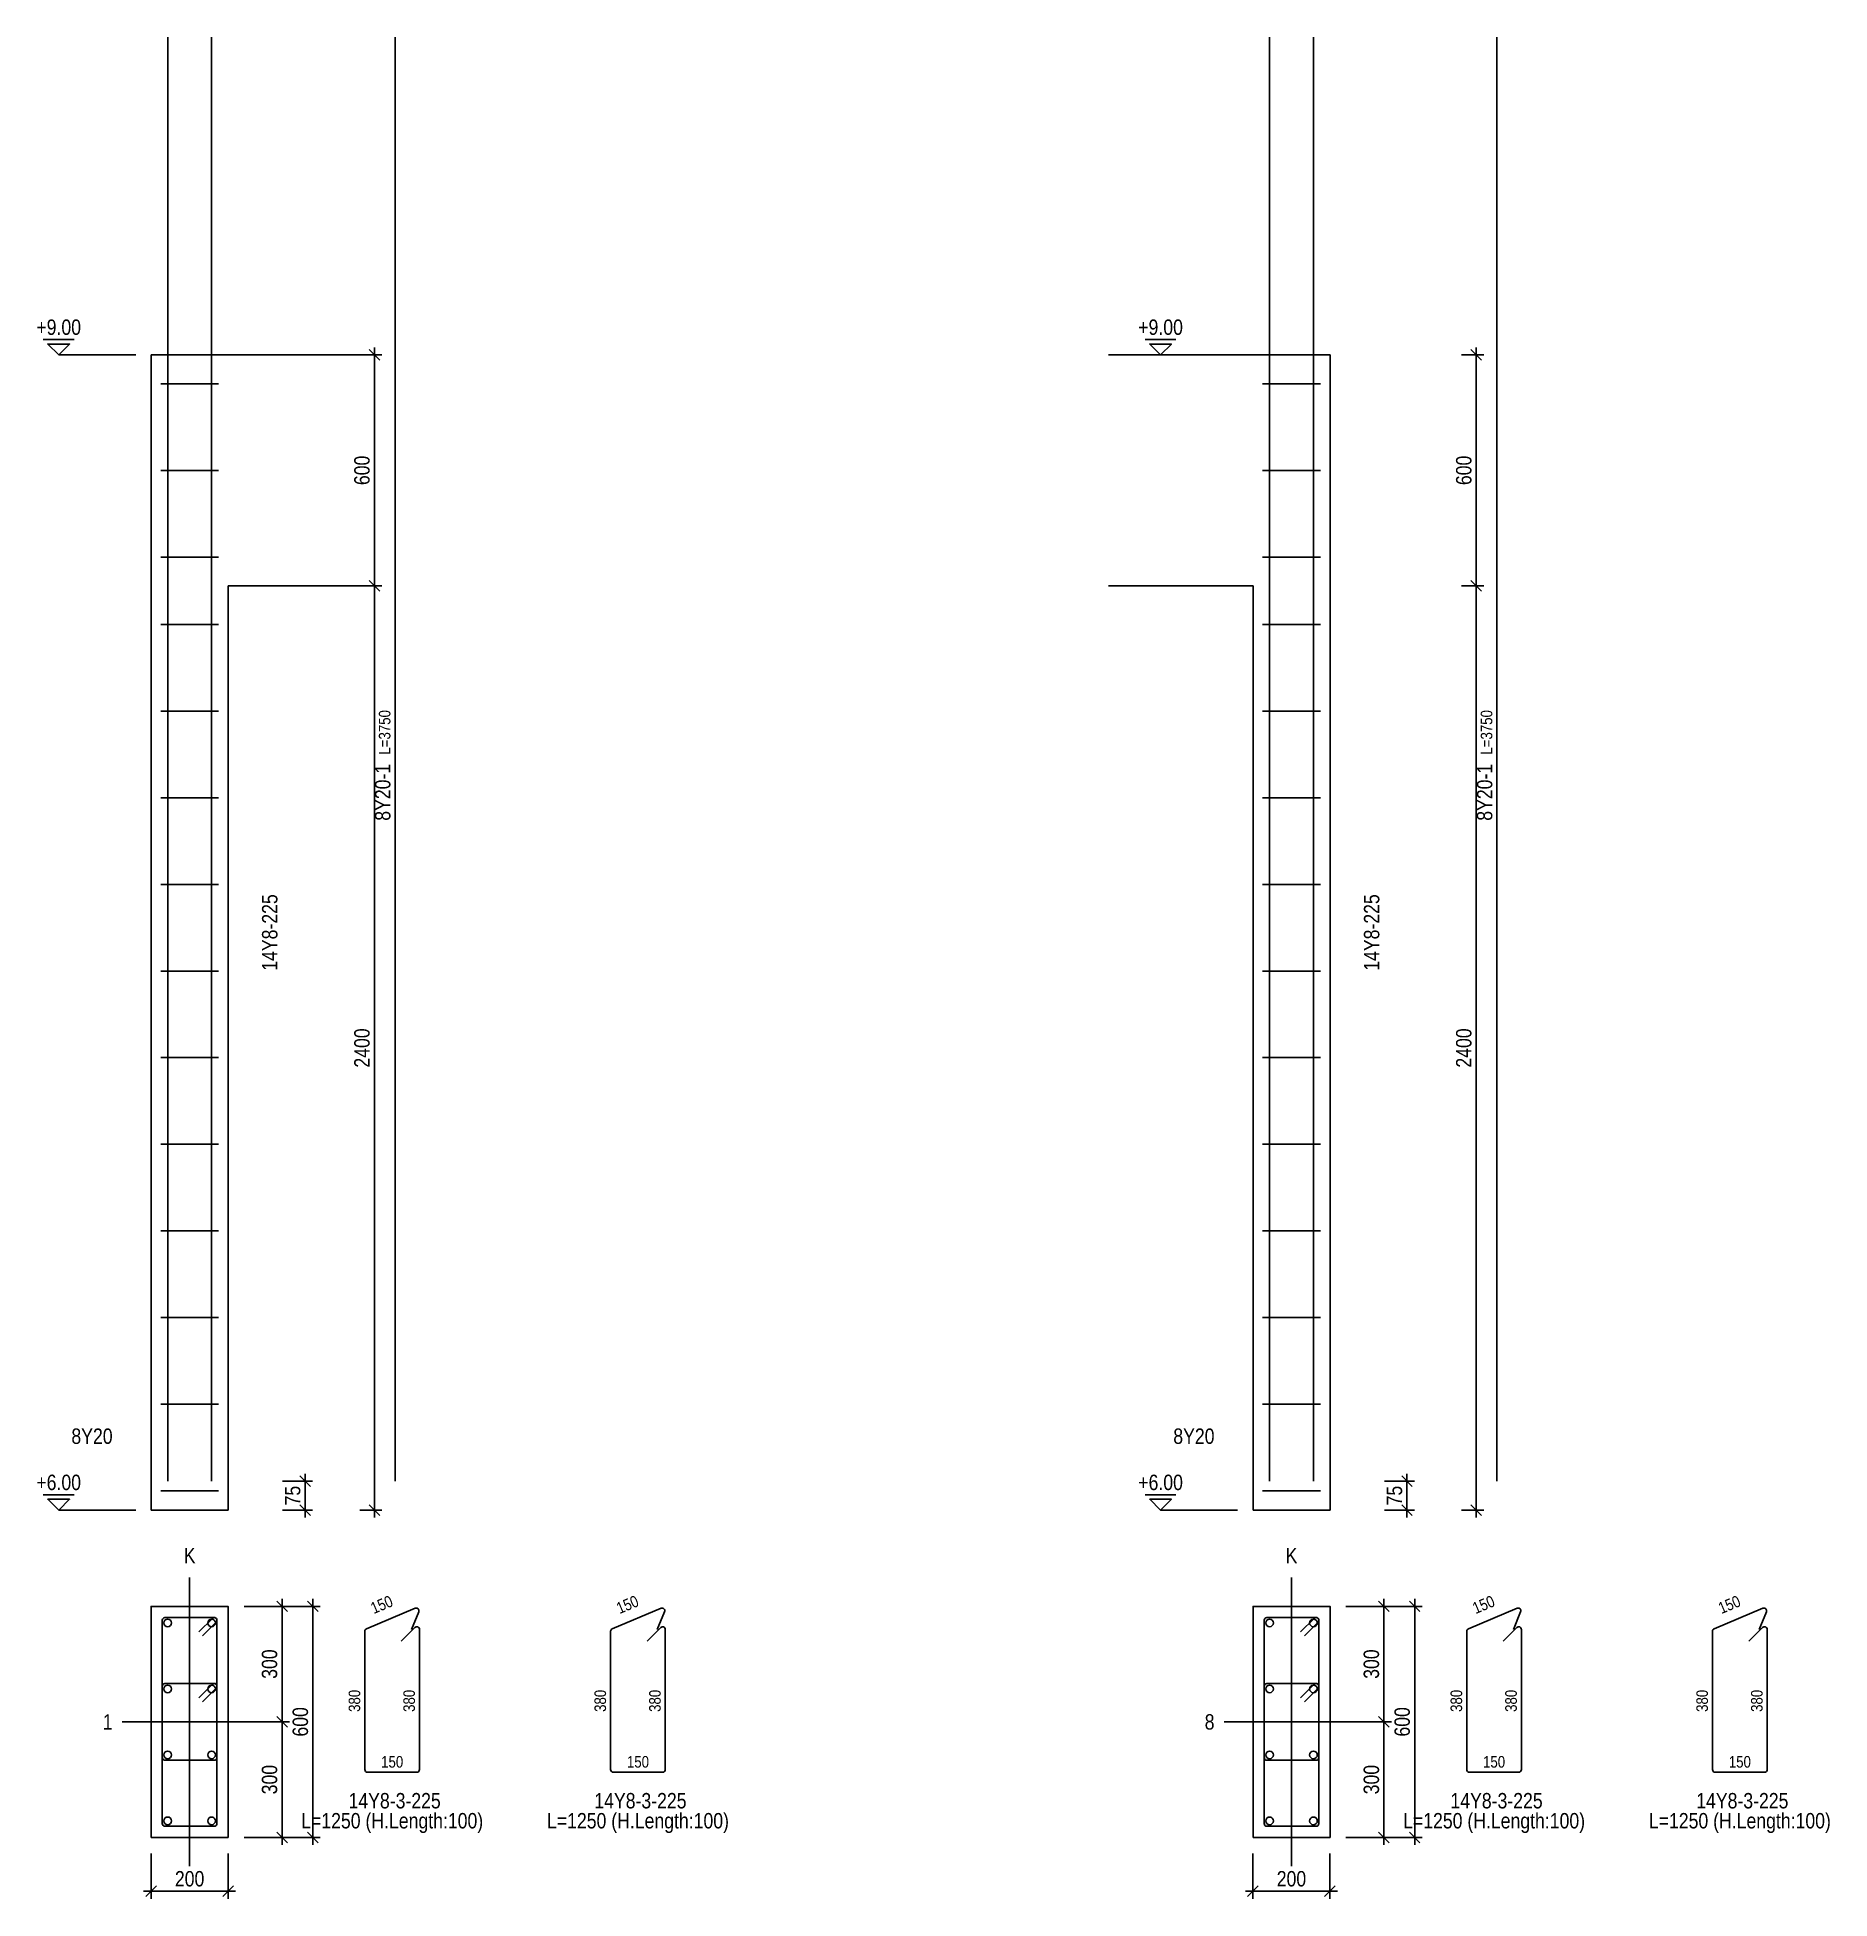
# Model space of a CAD drawing. Extents: x 0 to 206258, y -403073 to 0.
# Drawn here: x 57086 to 68723, y -130139 to -118053 of the extents above; entities that cross this region are included whole.
import ezdxf
from ezdxf.enums import TextEntityAlignment as Align
from ezdxf.lldxf.tags import DXFTag

# ---------------------------------------------------------------- set-up
doc = ezdxf.new("R2010")
doc.units = 0
doc.header["$LTSCALE"] = 1000
for name, color, linetype in [('Axis Line(Dir 1)', 8, 'CENTER2'), ('Axis Line(Dir 2)', 150, 'CENTER2'), ('Column Line(D)', 1, 'Continuous'), ('Dimension Line', 5, 'Continuous'), ('Dimension Text', 5, 'Continuous'), ('Link Line', 3, 'Continuous'), ('Rebar Label', 6, 'Continuous'), ('Rebar Length Text', 8, 'Continuous'), ('Rebar Line', 7, 'Continuous'), ('Top Rebar Label', 6, 'Continuous'), ('Top Rebar Length Text', 8, 'Continuous'), ('Top Rebar Line', 7, 'Continuous')]:
    doc.layers.add(name, color=color, linetype=linetype)
for name, color, linetype, true_color in [('Level Mark Line', 253, 'Continuous', 0x828282), ('Level Mark Text', 253, 'Continuous', 0x828282), ('Link Label', 94, 'Continuous', 0x008100), ('Link Length Text', 94, 'Continuous', 0x008100)]:
    doc.layers.add(name, color=color, linetype=linetype, true_color=true_color)
doc.styles.add('Dimension Text', font='ARIALN.TTF', dxfattribs={"height": 100})
doc.styles.add('Level Mark Text', font='ARIALN.TTF', dxfattribs={"height": 100})
doc.styles.add('Link Label', font='ARIALN.TTF', dxfattribs={"height": 100})
doc.styles.add('Link Length Text', font='ARIALN.TTF', dxfattribs={"height": 100})
doc.styles.add('Rebar Label', font='ARIALN.TTF', dxfattribs={"height": 100})
doc.styles.add('Rebar Length Text', font='ARIALN.TTF', dxfattribs={"height": 75})
doc.styles.add('Top Rebar Label', font='ARIALN.TTF', dxfattribs={"height": 100})
doc.styles.add('Top Rebar Length Text', font='ARIALN.TTF', dxfattribs={"height": 75})
tags = doc.linetypes.add('CENTER2', pattern=[1.125, 0.75, -0.125, 0.125, -0.125]).pattern_tags.tags
tags[10:11] = [DXFTag(74, 4), DXFTag(75, 0), DXFTag(340, '0'), DXFTag(46, 0.0), DXFTag(50, 0.0), DXFTag(44, 0.0), DXFTag(45, 0.0)]
tags[8:9] = [DXFTag(74, 4), DXFTag(75, 0), DXFTag(340, '0'), DXFTag(46, 0.0), DXFTag(50, 0.0), DXFTag(44, 0.0), DXFTag(45, 0.0)]
tags[6:7] = [DXFTag(74, 4), DXFTag(75, 0), DXFTag(340, '0'), DXFTag(46, 0.0), DXFTag(50, 0.0), DXFTag(44, 0.0), DXFTag(45, 0.0)]
tags[4:5] = [DXFTag(74, 4), DXFTag(75, 0), DXFTag(340, '0'), DXFTag(46, 0.0), DXFTag(50, 0.0), DXFTag(44, 0.0), DXFTag(45, 0.0)]
doc.dimstyles.new('COLUMNELV', dxfattribs={"dimtxt": 100, "dimasz": 30, "dimexe": 48.3, "dimexo": 103.5, "dimgap": 30, "dimtad": 1, "dimtoh": 1, "dimdec": 1, "dimlfac": 0.4, "dimdsep": 46, "dimtxsty": 'Dimension Text', "dimblk": 'PCDIM_TICK', "dimcen": 0.09, "dimclrd": 5, "dimclre": 5, "dimclrt": 5, "dimadec": 1, "dimazin": 0, "dimtp": 1, "dimtm": 1, "dimtfac": 1, "dimtdec": 4, "dimtofl": 0, "dimtmove": 0, "dimatfit": 3, "dimfxl": 1, "dimtolj": 1, "dimtzin": 0, "dimarcsym": 0})

msp = doc.modelspace()

# ---------------------------------------------------------------- texts
at = {"layer": 'Dimension Text', "transparency": 33554687, "style": 'Dimension Text'}
for p in [(58075.099, -127990.237), (65228.484, -127990.237)]:
    msp.add_text('K', height=100, dxfattribs=at).set_placement(p, align=Align.BOTTOM_CENTER)
for s, p in [('1', (57575.099, -128990.237)), ('8', (64728.484, -128990.237))]:
    msp.add_text(s, height=100, dxfattribs=at).set_placement(p, align=Align.MIDDLE_RIGHT)
at = {"layer": 'Level Mark Text', "transparency": 33554687, "style": 'Level Mark Text'}
for s, p in [('+9.00', (57225.099, -120015.237)), ('+9.00', (64378.484, -120015.237)), ('+6.00', (57225.099, -127515.237)), ('+6.00', (64378.484, -127515.237))]:
    msp.add_text(s, height=100, dxfattribs=at).set_placement(p, align=Align.BOTTOM_CENTER)
at = {"layer": 'Link Label', "transparency": 33554687, "style": 'Link Label'}
for p in [(59390.099, -129551.904), (60985.689, -129551.904), (66543.484, -129551.904), (68139.074, -129551.904)]:
    msp.add_text(' 14Y8-3-225', height=100, dxfattribs=at).set_placement(p, align=Align.CENTER)
at = {"layer": 'Link Length Text', "transparency": 33554687, "style": 'Link Length Text'}
for p in [(59390.099, -129681.904), (60985.689, -129681.904), (66543.484, -129681.904), (68139.074, -129681.904)]:
    msp.add_text('L=1250 (H.Length:100)', height=100, dxfattribs=at).set_placement(p, align=Align.CENTER)
at = {"layer": 'Rebar Label', "transparency": 33554687, "style": 'Rebar Label'}
for p in [(58675.099, -123865.237), (65828.484, -123865.237)]:
    msp.add_text('14Y8-225', height=100, rotation=90, dxfattribs=at).set_placement(p, align=Align.BOTTOM_CENTER)
at = {"layer": 'Rebar Length Text', "transparency": 33554687, "style": 'Rebar Length Text'}
for s, rotation, p in [('150', 22.9057699, (59336.32, -128262.961)), ('150', 22.9057699, (60931.91, -128262.961)), ('150', 22.9057699, (66489.705, -128262.961)), ('150', 22.9057699, (68085.295, -128262.961)), ('380', 90, (59182.599, -128853.571)), ('380', 90, (59537.599, -128853.571)), ('380', 90, (60778.189, -128853.571)), ('380', 90, (61133.189, -128853.571)), ('380', 90, (66335.984, -128853.571)), ('380', 90, (66690.984, -128853.571)), ('380', 90, (67931.574, -128853.571)), ('380', 90, (68286.574, -128853.571))]:
    msp.add_text(s, height=75, rotation=rotation, dxfattribs=at).set_placement(p, align=Align.CENTER)
for p in [(59390.099, -129286.904), (60985.689, -129286.904), (66543.484, -129286.904), (68139.074, -129286.904)]:
    msp.add_text('150', height=75, dxfattribs=at).set_placement(p, align=Align.CENTER)
at = {"layer": 'Top Rebar Label', "transparency": 33554687, "style": 'Top Rebar Label'}
for p in [(59378.452, -122770.237), (66531.837, -122770.237)]:
    msp.add_text(' 8Y20-1', height=100, rotation=90, dxfattribs=at).set_placement(p, align=Align.RIGHT)
for p in [(57575.099, -127215.237), (64728.484, -127215.237)]:
    msp.add_text(' 8Y20', height=100, dxfattribs=at).set_placement(p, align=Align.BOTTOM_RIGHT)
at = {"layer": 'Top Rebar Length Text', "transparency": 33554687, "style": 'Top Rebar Length Text'}
for p in [(59378.452, -122710.237), (66531.837, -122710.237)]:
    msp.add_text('L=3750', height=75, rotation=90, dxfattribs=at).set_placement(p)

# ---------------------------------------------------------------- blocks, each defined once
blk = doc.blocks.new('PCDIM_TICK')
at = {"layer": 'Dimension Line', "color": 0, "transparency": 33554687}
for p, q in [((1.15, 1.15), (-1.15, -1.15)), ((1.61, 0), (0, 0))]:
    blk.add_line(p, q, dxfattribs=at)
blk = doc.blocks.new('*U2190')
at = {"layer": 'Dimension Line', "color": 5, "true_color": 0x0000ff, "transparency": 16777216}
for p, q in [((59179, -121615), (59323, -121615)), ((59275, -127615), (59275, -121615)), ((59179, -127615), (59323, -127615))]:
    blk.add_line(p, q, dxfattribs=at)
at = {"layer": 'Dimension Line', "color": 5, "true_color": 0x0000ff, "transparency": 16777216, "xscale": 30, "yscale": 30}
for p, rotation in [((59275, -121615), 89.99999999999447), ((59275, -127615), 269.9999999999834)]:
    blk.add_blockref('PCDIM_TICK', p, dxfattribs=dict(at, rotation=rotation))
at = {"layer": 'Dimension Line', "color": 5, "true_color": 0x0000ff, "transparency": 16777216, "insert": (59245, -124615), "char_height": 100, "width": 247.25, "attachment_point": 8, "rotation": 90, "style": 'Dimension Text'}
blk.add_mtext('2400', dxfattribs=at)
blk = doc.blocks.new('*U2191')
at = {"layer": 'Dimension Line', "color": 5, "true_color": 0x0000ff, "transparency": 16777216}
for p, q in [((59179, -120115), (59323, -120115)), ((59275, -121615), (59275, -120115)), ((59179, -121615), (59323, -121615))]:
    blk.add_line(p, q, dxfattribs=at)
at = {"layer": 'Dimension Line', "color": 5, "true_color": 0x0000ff, "transparency": 16777216, "xscale": 30, "yscale": 30}
for p, rotation in [((59275, -120115), 89.99999999999447), ((59275, -121615), 269.9999999999834)]:
    blk.add_blockref('PCDIM_TICK', p, dxfattribs=dict(at, rotation=rotation))
at = {"layer": 'Dimension Line', "color": 5, "true_color": 0x0000ff, "transparency": 16777216, "insert": (59245, -120865), "char_height": 100, "width": 181.97, "attachment_point": 8, "rotation": 90, "style": 'Dimension Text'}
blk.add_mtext('600', dxfattribs=at)
blk = doc.blocks.new('*U2192')
at = {"layer": 'Dimension Line', "color": 5, "true_color": 0x0000ff, "transparency": 16777216}
for p, q in [((58679, -127428), (58873, -127428)), ((58825, -127615), (58825, -127428)), ((58679, -127615), (58873, -127615))]:
    blk.add_line(p, q, dxfattribs=at)
at = {"layer": 'Dimension Line', "color": 5, "true_color": 0x0000ff, "transparency": 16777216, "xscale": 30, "yscale": 30}
for p, rotation in [((58825, -127428), 89.99999999999447), ((58825, -127615), 269.9999999999834)]:
    blk.add_blockref('PCDIM_TICK', p, dxfattribs=dict(at, rotation=rotation))
at = {"layer": 'Dimension Line', "color": 5, "true_color": 0x0000ff, "transparency": 16777216, "insert": (58795, -127521), "char_height": 100, "width": 117.23, "attachment_point": 8, "rotation": 90, "style": 'Dimension Text'}
blk.add_mtext('75', dxfattribs=at)
blk = doc.blocks.new('*U2193')
at = {"layer": 'Dimension Line', "color": 5, "true_color": 0x0000ff, "transparency": 16777216}
for p, q in [((57825, -129844), (57825, -130139)), ((58325, -129844), (58325, -130139)), ((57825, -130090), (58325, -130090))]:
    blk.add_line(p, q, dxfattribs=at)
at = {"layer": 'Dimension Line', "color": 5, "true_color": 0x0000ff, "transparency": 16777216, "xscale": 30, "yscale": 30, "rotation": 180.0000000000004}
blk.add_blockref('PCDIM_TICK', (57825, -130090), dxfattribs=at)
at = {"layer": 'Dimension Line', "color": 5, "true_color": 0x0000ff, "transparency": 16777216, "xscale": 30, "yscale": 30}
blk.add_blockref('PCDIM_TICK', (58325, -130090), dxfattribs=at)
at = {"layer": 'Dimension Line', "color": 5, "true_color": 0x0000ff, "transparency": 16777216, "insert": (58075, -130060), "char_height": 100, "width": 182.77, "attachment_point": 8, "style": 'Dimension Text'}
blk.add_mtext('200', dxfattribs=at)
blk = doc.blocks.new('*U2194')
at = {"layer": 'Dimension Line', "color": 5, "true_color": 0x0000ff, "transparency": 16777216}
for p, q in [((58429, -128990), (58723, -128990)), ((58675, -129740), (58675, -128990)), ((58429, -129740), (58723, -129740))]:
    blk.add_line(p, q, dxfattribs=at)
at = {"layer": 'Dimension Line', "color": 5, "true_color": 0x0000ff, "transparency": 16777216, "xscale": 30, "yscale": 30}
for p, rotation in [((58675, -128990), 89.99999999999447), ((58675, -129740), 269.9999999999834)]:
    blk.add_blockref('PCDIM_TICK', p, dxfattribs=dict(at, rotation=rotation))
at = {"layer": 'Dimension Line', "color": 5, "true_color": 0x0000ff, "transparency": 16777216, "insert": (58645, -129365), "char_height": 100, "width": 181.5, "attachment_point": 8, "rotation": 90, "style": 'Dimension Text'}
blk.add_mtext('300', dxfattribs=at)
blk = doc.blocks.new('*U2195')
at = {"layer": 'Dimension Line', "color": 5, "true_color": 0x0000ff, "transparency": 16777216}
for p, q in [((58429, -128240), (58723, -128240)), ((58675, -128990), (58675, -128240)), ((58429, -128990), (58723, -128990))]:
    blk.add_line(p, q, dxfattribs=at)
at = {"layer": 'Dimension Line', "color": 5, "true_color": 0x0000ff, "transparency": 16777216, "xscale": 30, "yscale": 30}
for p, rotation in [((58675, -128240), 89.99999999999447), ((58675, -128990), 269.9999999999834)]:
    blk.add_blockref('PCDIM_TICK', p, dxfattribs=dict(at, rotation=rotation))
at = {"layer": 'Dimension Line', "color": 5, "true_color": 0x0000ff, "transparency": 16777216, "insert": (58645, -128615), "char_height": 100, "width": 181.5, "attachment_point": 8, "rotation": 90, "style": 'Dimension Text'}
blk.add_mtext('300', dxfattribs=at)
blk = doc.blocks.new('*U2196')
at = {"layer": 'Dimension Line', "color": 5, "true_color": 0x0000ff, "transparency": 16777216}
for p, q in [((58429, -128240), (58923, -128240)), ((58875, -129740), (58875, -128240)), ((58429, -129740), (58923, -129740))]:
    blk.add_line(p, q, dxfattribs=at)
at = {"layer": 'Dimension Line', "color": 5, "true_color": 0x0000ff, "transparency": 16777216, "xscale": 30, "yscale": 30}
for p, rotation in [((58875, -128240), 89.99999999999447), ((58875, -129740), 269.9999999999834)]:
    blk.add_blockref('PCDIM_TICK', p, dxfattribs=dict(at, rotation=rotation))
at = {"layer": 'Dimension Line', "color": 5, "true_color": 0x0000ff, "transparency": 16777216, "insert": (58845, -128990), "char_height": 100, "width": 181.97, "attachment_point": 8, "rotation": 90, "style": 'Dimension Text'}
blk.add_mtext('600', dxfattribs=at)
blk = doc.blocks.new('*U2197')
at = {"layer": 'Dimension Line', "color": 5, "true_color": 0x0000ff, "transparency": 16777216}
for p, q in [((66332, -121615), (66477, -121615)), ((66428, -127615), (66428, -121615)), ((66332, -127615), (66477, -127615))]:
    blk.add_line(p, q, dxfattribs=at)
at = {"layer": 'Dimension Line', "color": 5, "true_color": 0x0000ff, "transparency": 16777216, "xscale": 30, "yscale": 30}
for p, rotation in [((66428, -121615), 89.99999999999447), ((66428, -127615), 269.9999999999834)]:
    blk.add_blockref('PCDIM_TICK', p, dxfattribs=dict(at, rotation=rotation))
at = {"layer": 'Dimension Line', "color": 5, "true_color": 0x0000ff, "transparency": 16777216, "insert": (66398, -124615), "char_height": 100, "width": 247.25, "attachment_point": 8, "rotation": 90, "style": 'Dimension Text'}
blk.add_mtext('2400', dxfattribs=at)
blk = doc.blocks.new('*U2198')
at = {"layer": 'Dimension Line', "color": 5, "true_color": 0x0000ff, "transparency": 16777216}
for p, q in [((66332, -120115), (66477, -120115)), ((66428, -121615), (66428, -120115)), ((66332, -121615), (66477, -121615))]:
    blk.add_line(p, q, dxfattribs=at)
at = {"layer": 'Dimension Line', "color": 5, "true_color": 0x0000ff, "transparency": 16777216, "xscale": 30, "yscale": 30}
for p, rotation in [((66428, -120115), 89.99999999999447), ((66428, -121615), 269.9999999999834)]:
    blk.add_blockref('PCDIM_TICK', p, dxfattribs=dict(at, rotation=rotation))
at = {"layer": 'Dimension Line', "color": 5, "true_color": 0x0000ff, "transparency": 16777216, "insert": (66398, -120865), "char_height": 100, "width": 181.97, "attachment_point": 8, "rotation": 90, "style": 'Dimension Text'}
blk.add_mtext('600', dxfattribs=at)
blk = doc.blocks.new('*U2199')
at = {"layer": 'Dimension Line', "color": 5, "true_color": 0x0000ff, "transparency": 16777216}
for p, q in [((65832, -127428), (66027, -127428)), ((65978, -127615), (65978, -127428)), ((65832, -127615), (66027, -127615))]:
    blk.add_line(p, q, dxfattribs=at)
at = {"layer": 'Dimension Line', "color": 5, "true_color": 0x0000ff, "transparency": 16777216, "xscale": 30, "yscale": 30}
for p, rotation in [((65978, -127428), 89.99999999999447), ((65978, -127615), 269.9999999999834)]:
    blk.add_blockref('PCDIM_TICK', p, dxfattribs=dict(at, rotation=rotation))
at = {"layer": 'Dimension Line', "color": 5, "true_color": 0x0000ff, "transparency": 16777216, "insert": (65948, -127521), "char_height": 100, "width": 117.23, "attachment_point": 8, "rotation": 90, "style": 'Dimension Text'}
blk.add_mtext('75', dxfattribs=at)
blk = doc.blocks.new('*U2200')
at = {"layer": 'Dimension Line', "color": 5, "true_color": 0x0000ff, "transparency": 16777216}
for p, q in [((64978, -129844), (64978, -130139)), ((65478, -129844), (65478, -130139)), ((64978, -130090), (65478, -130090))]:
    blk.add_line(p, q, dxfattribs=at)
at = {"layer": 'Dimension Line', "color": 5, "true_color": 0x0000ff, "transparency": 16777216, "xscale": 30, "yscale": 30, "rotation": 180.0000000000004}
blk.add_blockref('PCDIM_TICK', (64978, -130090), dxfattribs=at)
at = {"layer": 'Dimension Line', "color": 5, "true_color": 0x0000ff, "transparency": 16777216, "xscale": 30, "yscale": 30}
blk.add_blockref('PCDIM_TICK', (65478, -130090), dxfattribs=at)
at = {"layer": 'Dimension Line', "color": 5, "true_color": 0x0000ff, "transparency": 16777216, "insert": (65228, -130060), "char_height": 100, "width": 182.77, "attachment_point": 8, "style": 'Dimension Text'}
blk.add_mtext('200', dxfattribs=at)
blk = doc.blocks.new('*U2201')
at = {"layer": 'Dimension Line', "color": 5, "true_color": 0x0000ff, "transparency": 16777216}
for p, q in [((65582, -128990), (65877, -128990)), ((65828, -129740), (65828, -128990)), ((65582, -129740), (65877, -129740))]:
    blk.add_line(p, q, dxfattribs=at)
at = {"layer": 'Dimension Line', "color": 5, "true_color": 0x0000ff, "transparency": 16777216, "xscale": 30, "yscale": 30}
for p, rotation in [((65828, -128990), 89.99999999999447), ((65828, -129740), 269.9999999999834)]:
    blk.add_blockref('PCDIM_TICK', p, dxfattribs=dict(at, rotation=rotation))
at = {"layer": 'Dimension Line', "color": 5, "true_color": 0x0000ff, "transparency": 16777216, "insert": (65798, -129365), "char_height": 100, "width": 181.5, "attachment_point": 8, "rotation": 90, "style": 'Dimension Text'}
blk.add_mtext('300', dxfattribs=at)
blk = doc.blocks.new('*U2202')
at = {"layer": 'Dimension Line', "color": 5, "true_color": 0x0000ff, "transparency": 16777216}
for p, q in [((65582, -128240), (65877, -128240)), ((65828, -128990), (65828, -128240)), ((65582, -128990), (65877, -128990))]:
    blk.add_line(p, q, dxfattribs=at)
at = {"layer": 'Dimension Line', "color": 5, "true_color": 0x0000ff, "transparency": 16777216, "xscale": 30, "yscale": 30}
for p, rotation in [((65828, -128240), 89.99999999999447), ((65828, -128990), 269.9999999999834)]:
    blk.add_blockref('PCDIM_TICK', p, dxfattribs=dict(at, rotation=rotation))
at = {"layer": 'Dimension Line', "color": 5, "true_color": 0x0000ff, "transparency": 16777216, "insert": (65798, -128615), "char_height": 100, "width": 181.5, "attachment_point": 8, "rotation": 90, "style": 'Dimension Text'}
blk.add_mtext('300', dxfattribs=at)
blk = doc.blocks.new('*U2203')
at = {"layer": 'Dimension Line', "color": 5, "true_color": 0x0000ff, "transparency": 16777216}
for p, q in [((65582, -128240), (66077, -128240)), ((66028, -129740), (66028, -128240)), ((65582, -129740), (66077, -129740))]:
    blk.add_line(p, q, dxfattribs=at)
at = {"layer": 'Dimension Line', "color": 5, "true_color": 0x0000ff, "transparency": 16777216, "xscale": 30, "yscale": 30}
for p, rotation in [((66028, -128240), 89.99999999999447), ((66028, -129740), 269.9999999999834)]:
    blk.add_blockref('PCDIM_TICK', p, dxfattribs=dict(at, rotation=rotation))
at = {"layer": 'Dimension Line', "color": 5, "true_color": 0x0000ff, "transparency": 16777216, "insert": (65998, -128990), "char_height": 100, "width": 181.97, "attachment_point": 8, "rotation": 90, "style": 'Dimension Text'}
blk.add_mtext('600', dxfattribs=at)

# ---------------------------------------------------------------- dimensions: what is measured, and where the dimension line sits
at = {"layer": 'Dimension Line', "transparency": 33554687}
for p1, p2, distance, picture, middle in [((59075.099, -121615.237), (59075.099, -120115.237), -200, '*U2191', (59275.099, -120865.237)), ((66228.484, -121615.237), (66228.484, -120115.237), -200, '*U2198', (66428.484, -120865.237)), ((59075.099, -127615.237), (59075.099, -121615.237), -200, '*U2190', (59275.099, -124615.237)), ((66228.484, -127615.237), (66228.484, -121615.237), -200, '*U2197', (66428.484, -124615.237)), ((58575.099, -127615.237), (58575.099, -127427.737), -250, '*U2192', (58825.099, -127521.487)), ((65728.484, -127615.237), (65728.484, -127427.737), -250, '*U2199', (65978.484, -127521.487)), ((58325.099, -128990.237), (58325.099, -128240.237), -350, '*U2195', (58675.099, -128615.237)), ((58325.099, -129740.237), (58325.099, -128240.237), -550, '*U2196', (58875.099, -128990.237)), ((65478.484, -128990.237), (65478.484, -128240.237), -350, '*U2202', (65828.484, -128615.237)), ((65478.484, -129740.237), (65478.484, -128240.237), -550, '*U2203', (66028.484, -128990.237)), ((58325.099, -129740.237), (58325.099, -128990.237), -350, '*U2194', (58675.099, -129365.237)), ((65478.484, -129740.237), (65478.484, -128990.237), -350, '*U2201', (65828.484, -129365.237)), ((57825.099, -129740.237), (58325.099, -129740.237), -350, '*U2193', (58075.099, -130090.237)), ((64978.484, -129740.237), (65478.484, -129740.237), -350, '*U2200', (65228.484, -130090.237))]:
    dim = msp.add_aligned_dim(p1=p1, p2=p2, distance=distance, dimstyle='COLUMNELV', override={"dimscale": 1, "dimtxt": 100, "dimasz": 30, "dimexe": 48.3, "dimexo": 103.5, "dimgap": 30, "dimtad": 1, "dimtih": 0, "dimdec": 1, "dimlfac": 0.4, "dimzin": 8, "dimlunit": 2, "dimpost": '', "dimtxsty": 'Dimension Text', "dimblk": 'PCDIM_TICK', "dimse1": 0, "dimse2": 0, "dimsd2": 0, "dimclrd": 5, "dimclre": 5, "dimclrt": 5, "dimaunit": 0, "dimadec": 1, "dimazin": 0, "dimtol": 0, "dimtp": 1, "dimtm": 1, "dimtmove": 0}, dxfattribs=at)
    dim.commit()
    dim.dimension.update_dxf_attribs({"geometry": picture, "text_midpoint": middle})

# ---------------------------------------------------------------- linework, layer by layer
at = {"layer": 'Axis Line(Dir 1)', "transparency": 33554687}
for points in [[(58512.599, -128990.237), (57637.599, -128990.237)], [(65665.984, -128990.237), (64790.984, -128990.237)]]:
    msp.add_lwpolyline(points, dxfattribs=at)
at = {"layer": 'Axis Line(Dir 2)', "transparency": 33554687}
for points in [[(58075.099, -128052.737), (58075.099, -129927.737)], [(65228.484, -128052.737), (65228.484, -129927.737)]]:
    msp.add_lwpolyline(points, dxfattribs=at)
at = {"layer": 'Column Line(D)', "transparency": 33554687}
for points in [[(57825.099, -120115.237), (57825.099, -127615.237)], [(57825.099, -120115.237), (58325.099, -120115.237)], [(58325.099, -120115.237), (59262.599, -120115.237)], [(64040.984, -120115.237), (64978.484, -120115.237)], [(64978.484, -120115.237), (65478.484, -120115.237)], [(65478.484, -120115.237), (65478.484, -127615.237)], [(58325.099, -121615.237), (59262.599, -121615.237)], [(58325.099, -121615.237), (58325.099, -127615.237)], [(64040.984, -121615.237), (64978.484, -121615.237)], [(64978.484, -121615.237), (64978.484, -127615.237)], [(57825.099, -127615.237), (58325.099, -127615.237)], [(64978.484, -127615.237), (65478.484, -127615.237)]]:
    msp.add_lwpolyline(points, dxfattribs=at)
for points in [[(57825.099, -129740.237), (58325.099, -129740.237), (58325.099, -128240.237), (57825.099, -128240.237)], [(64978.484, -129740.237), (65478.484, -129740.237), (65478.484, -128240.237), (64978.484, -128240.237)]]:
    msp.add_lwpolyline(points, close=True, dxfattribs=at)
at = {"layer": 'Level Mark Line', "transparency": 33554687}
for points in [[(57325.099, -120015.237), (57125.099, -120015.237)], [(57225.099, -120115.237), (57295.81, -120044.527), (57154.388, -120044.527), (57225.099, -120115.237)], [(57725.099, -120115.237), (57225.099, -120115.237)], [(64478.484, -120015.237), (64278.484, -120015.237)], [(64378.484, -120115.237), (64449.194, -120044.527), (64307.773, -120044.527), (64378.484, -120115.237)], [(64878.484, -120115.237), (64378.484, -120115.237)], [(57325.099, -127515.237), (57125.099, -127515.237)], [(57225.099, -127615.237), (57295.81, -127544.527), (57154.388, -127544.527), (57225.099, -127615.237)], [(57725.099, -127615.237), (57225.099, -127615.237)], [(64478.484, -127515.237), (64278.484, -127515.237)], [(64378.484, -127615.237), (64449.194, -127544.527), (64307.773, -127544.527), (64378.484, -127615.237)], [(64878.484, -127615.237), (64378.484, -127615.237)]]:
    msp.add_lwpolyline(points, dxfattribs=at)
at = {"layer": 'Link Line', "transparency": 33554687}
for p, q in [((57887.599, -120302.737), (58262.599, -120302.737)), ((65040.984, -120302.737), (65415.984, -120302.737)), ((57887.599, -120865.237), (58262.599, -120865.237)), ((65040.984, -120865.237), (65415.984, -120865.237)), ((57887.599, -121427.737), (58262.599, -121427.737)), ((65040.984, -121427.737), (65415.984, -121427.737)), ((57887.599, -121865.237), (58262.599, -121865.237)), ((65040.984, -121865.237), (65415.984, -121865.237)), ((57887.599, -122427.737), (58262.599, -122427.737)), ((65040.984, -122427.737), (65415.984, -122427.737)), ((57887.599, -122990.237), (58262.599, -122990.237)), ((65040.984, -122990.237), (65415.984, -122990.237)), ((57887.599, -123552.737), (58262.599, -123552.737)), ((65040.984, -123552.737), (65415.984, -123552.737)), ((57887.599, -124115.237), (58262.599, -124115.237)), ((65040.984, -124115.237), (65415.984, -124115.237)), ((57887.599, -124677.737), (58262.599, -124677.737)), ((65040.984, -124677.737), (65415.984, -124677.737)), ((57887.599, -125240.237), (58262.599, -125240.237)), ((65040.984, -125240.237), (65415.984, -125240.237)), ((57887.599, -125802.737), (58262.599, -125802.737)), ((65040.984, -125802.737), (65415.984, -125802.737)), ((57887.599, -126365.237), (58262.599, -126365.237)), ((65040.984, -126365.237), (65415.984, -126365.237)), ((57887.599, -126927.737), (58262.599, -126927.737)), ((65040.984, -126927.737), (65415.984, -126927.737)), ((57887.599, -127490.237), (58262.599, -127490.237)), ((65040.984, -127490.237), (65415.984, -127490.237))]:
    msp.add_line(p, q, dxfattribs=at)
for points in [[(58159.085, -128431), (58247.473, -128342.612, 0.668178638), (58235.099, -128312.737), (57915.099, -128312.737, 0.414213562), (57897.599, -128330.237), (57897.599, -129221.904, 0.414213562), (57915.099, -129239.404), (58235.099, -129239.404, 0.414213562), (58252.599, -129221.904), (58252.599, -128330.237, 0.668178638), (58222.725, -128317.863), (58134.336, -128406.251)], [(59515.616, -128390.589), (59562.632, -128274.768, 0.668178638), (59539.606, -128252.065), (59223.288, -128385.721, 0.301414294), (59212.599, -128401.841), (59212.599, -129299.404, 0.414213562), (59230.099, -129316.904), (59550.099, -129316.904, 0.414213562), (59567.599, -129299.404), (59567.599, -128390.237, 0.668178638), (59537.725, -128377.863), (59449.336, -128466.251)], [(61111.206, -128390.589), (61158.222, -128274.768, 0.668178638), (61135.196, -128252.066), (60818.878, -128385.721, 0.301414294), (60808.189, -128401.841), (60808.189, -129299.404, 0.414213562), (60825.689, -129316.904), (61145.689, -129316.904, 0.414213562), (61163.189, -129299.404), (61163.189, -128390.238, 0.668178638), (61133.314, -128377.863), (61044.926, -128466.252)], [(65312.47, -128431), (65400.858, -128342.612, 0.668178638), (65388.484, -128312.737), (65068.484, -128312.737, 0.414213562), (65050.984, -128330.237), (65050.984, -129221.904, 0.414213562), (65068.484, -129239.404), (65388.484, -129239.404, 0.414213562), (65405.984, -129221.904), (65405.984, -128330.237, 0.668178638), (65376.109, -128317.863), (65287.721, -128406.251)], [(66669.001, -128390.589), (66716.017, -128274.768, 0.668178638), (66692.991, -128252.065), (66376.672, -128385.721, 0.301414294), (66365.984, -128401.841), (66365.984, -129299.404, 0.414213562), (66383.484, -129316.904), (66703.484, -129316.904, 0.414213562), (66720.984, -129299.404), (66720.984, -128390.237, 0.668178638), (66691.109, -128377.863), (66602.721, -128466.251)], [(68264.59, -128390.589), (68311.607, -128274.768, 0.668178638), (68288.581, -128252.066), (67972.262, -128385.721, 0.301414294), (67961.574, -128401.841), (67961.574, -129299.404, 0.414213562), (67979.074, -129316.904), (68299.074, -129316.904, 0.414213562), (68316.574, -129299.404), (68316.574, -128390.238, 0.668178638), (68286.699, -128377.863), (68198.311, -128466.252)], [(58159.085, -128859.333), (58247.473, -128770.945, 0.668178638), (58235.099, -128741.071), (57915.099, -128741.071, 0.414213562), (57897.599, -128758.571), (57897.599, -129650.237, 0.414213562), (57915.099, -129667.737), (58235.099, -129667.737, 0.414213562), (58252.599, -129650.237), (58252.599, -128758.571, 0.668178638), (58222.725, -128746.196), (58134.336, -128834.585)], [(65312.47, -128859.333), (65400.858, -128770.945, 0.668178638), (65388.484, -128741.071), (65068.484, -128741.071, 0.414213562), (65050.984, -128758.571), (65050.984, -129650.237, 0.414213562), (65068.484, -129667.737), (65388.484, -129667.737, 0.414213562), (65405.984, -129650.237), (65405.984, -128758.571, 0.668178638), (65376.109, -128746.196), (65287.721, -128834.585)]]:
    msp.add_lwpolyline(points, format="xyb", dxfattribs=at)
at = {"layer": 'Rebar Line', "transparency": 33554687}
for centre in [(57932.599, -128347.737), (58217.599, -128347.737), (65085.984, -128347.737), (65370.984, -128347.737), (57932.599, -128776.071), (58217.599, -128776.071), (65085.984, -128776.071), (65370.984, -128776.071), (57932.599, -129204.404), (58217.599, -129204.404), (65085.984, -129204.404), (65370.984, -129204.404), (57932.599, -129632.737), (58217.599, -129632.737), (65085.984, -129632.737), (65370.984, -129632.737)]:
    msp.add_circle(centre, 25, dxfattribs=at)
at = {"layer": 'Top Rebar Line', "transparency": 33554687}
for points in [[(57932.599, -127427.737), (57932.599, -118052.737)], [(58217.599, -127427.737), (58217.599, -118052.737)], [(59408.452, -127427.737), (59408.452, -118052.737)], [(65085.984, -127427.737), (65085.984, -118052.737)], [(65370.984, -127427.737), (65370.984, -118052.737)], [(66561.837, -127427.737), (66561.837, -118052.737)]]:
    msp.add_lwpolyline(points, dxfattribs=at)

msp.set_redraw_order([(e.dxf.handle, doc.entitydb.next_handle()) for e in msp.query("TEXT MTEXT ATTDEF DIMENSION ARC_DIMENSION")])  # texts and dimensions are drawn at this point

doc.saveas('drawing.dxf')
